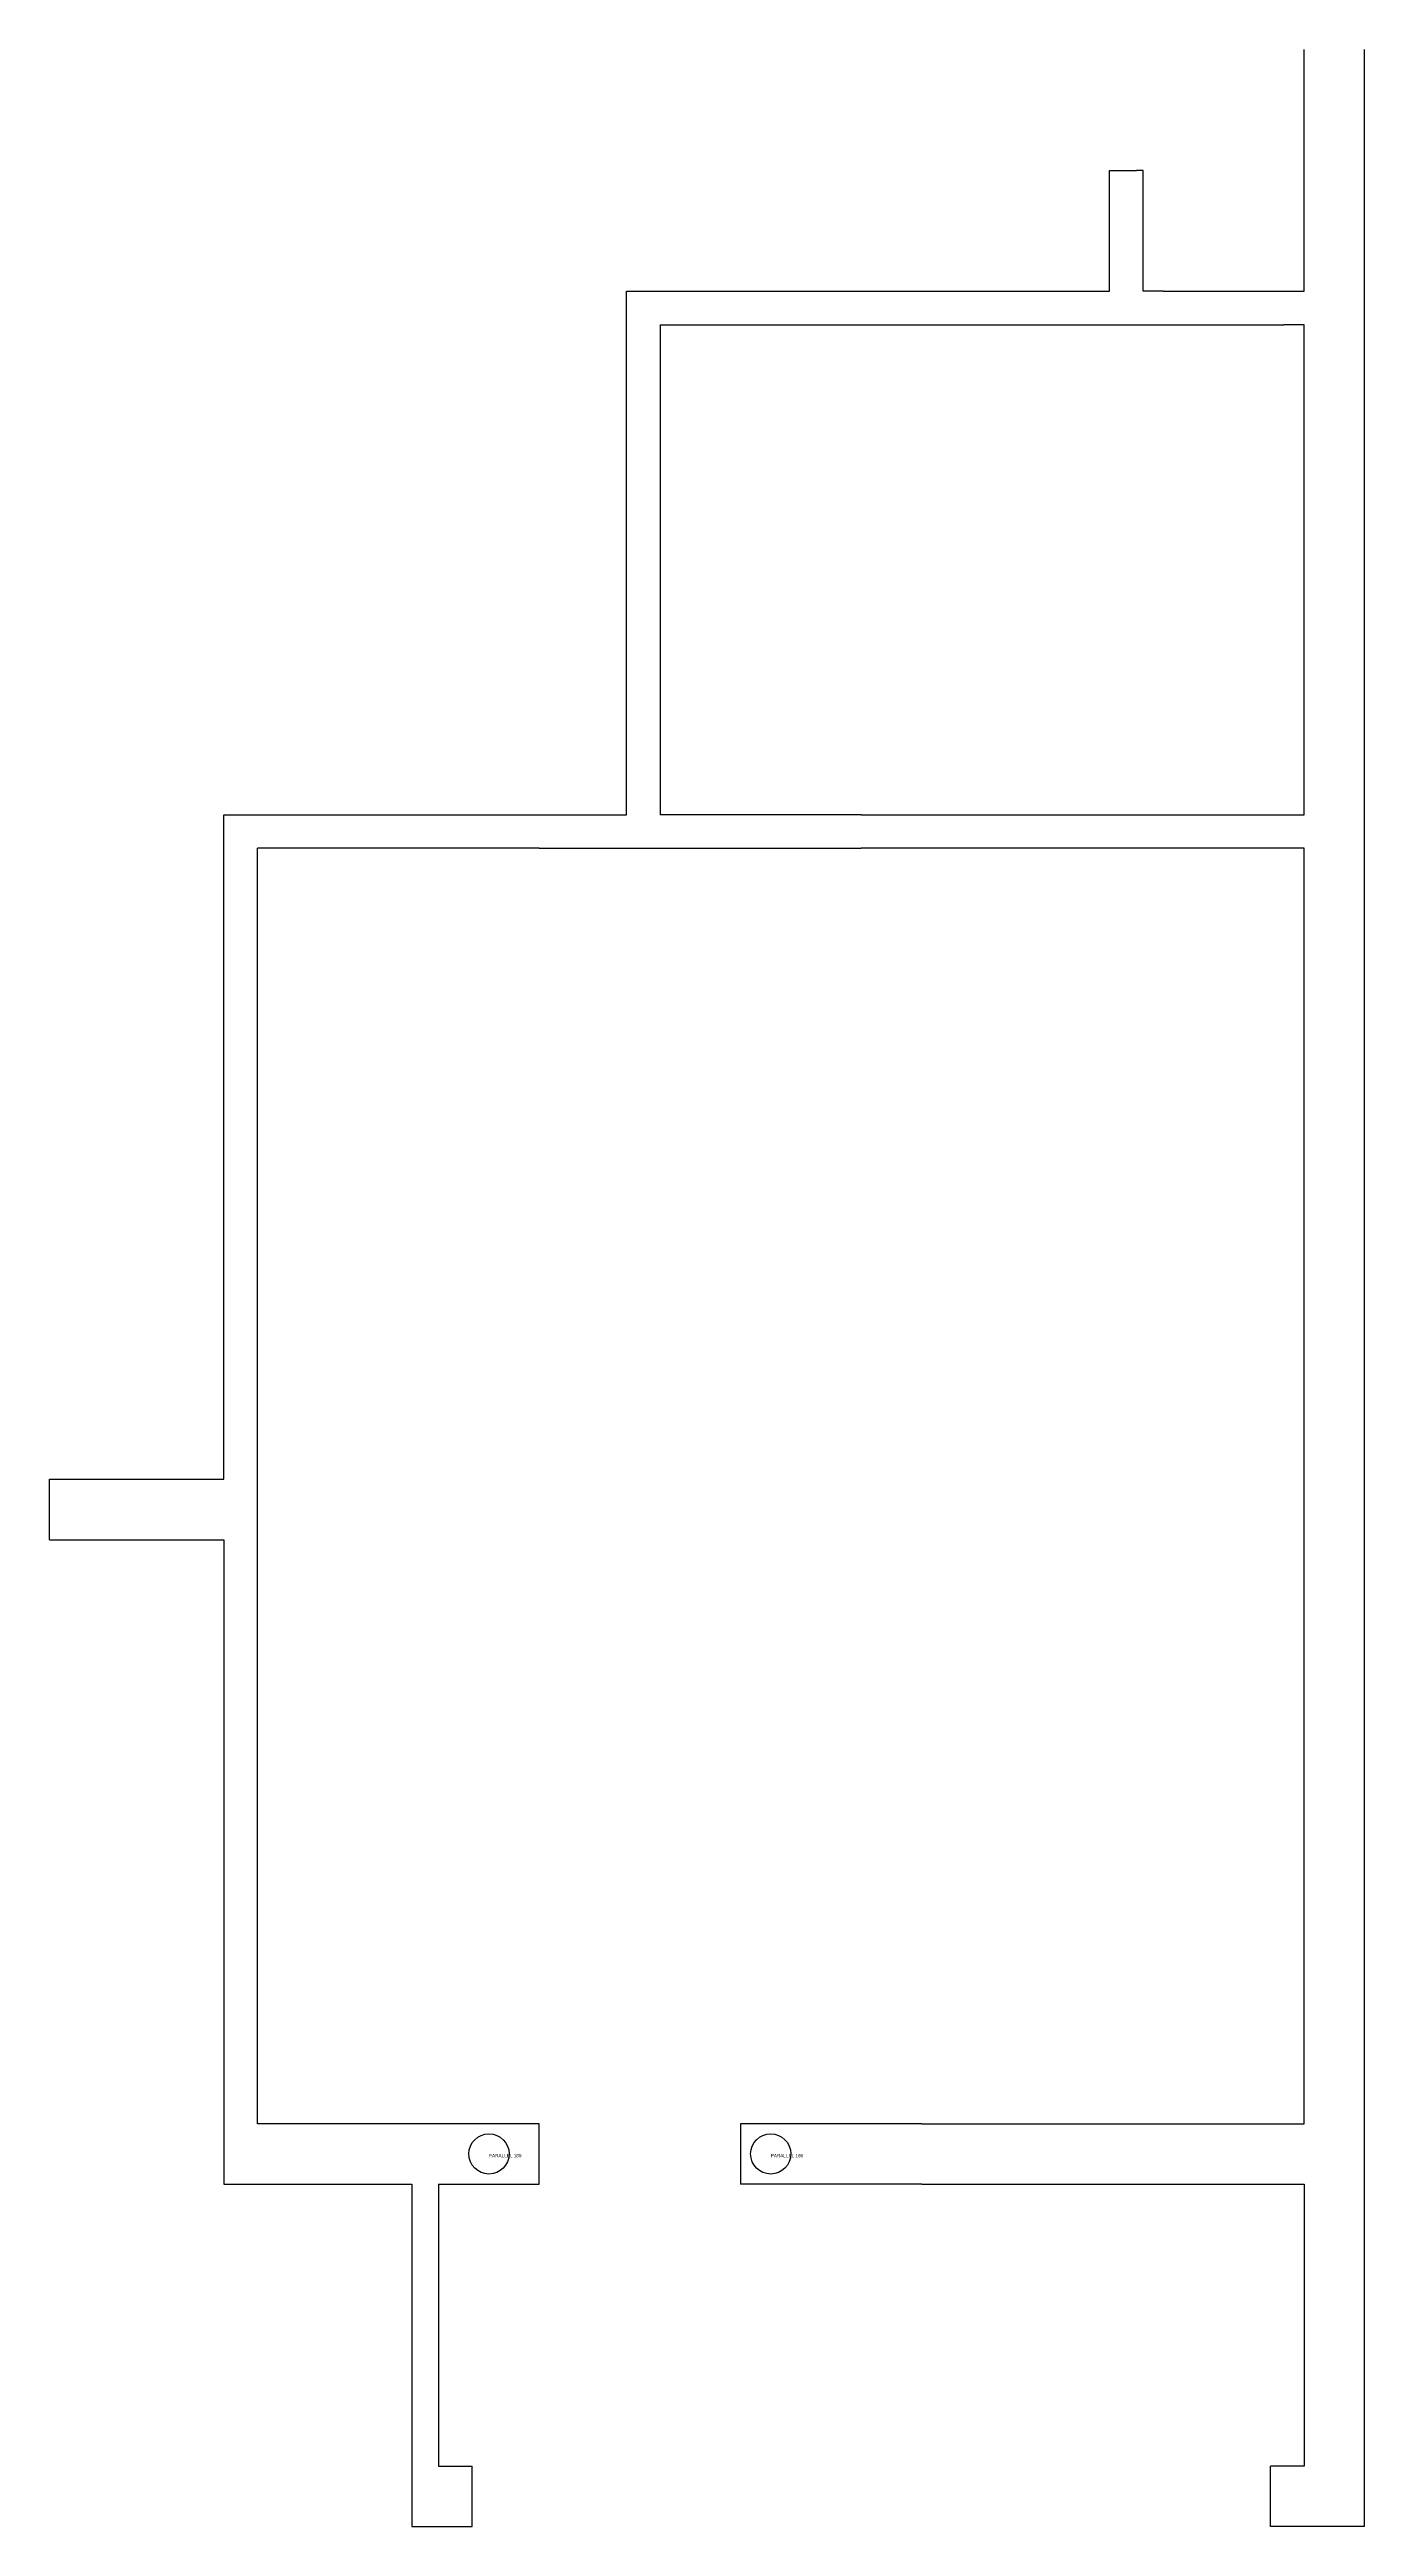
# Model space of a CAD drawing. Header units: metres. Extents: x 328 to 784, y 390 to 981.
# Drawn here: x 588 to 784, y 390 to 759 of the extents above; entities that cross this region are included whole.
import ezdxf

# ---------------------------------------------------------------- set-up
doc = ezdxf.new("R2010")
doc.units = ezdxf.units.M

msp = doc.modelspace()

# ---------------------------------------------------------------- linework, layer by layer
for p, q in [((775, 741), (775, 759)), ((784, 741), (784, 759)), ((746, 723), (746, 741)), ((746, 741), (750, 741)), ((751, 741), (750, 741)), ((751, 723), (751, 741)), ((775, 723), (775, 741)), ((784, 390), (784, 741)), ((674, 645), (674, 723)), ((674, 723), (746, 723)), ((754, 723), (751, 723)), ((754, 723), (772, 723)), ((772, 723), (775, 723)), ((679, 718), (754, 718)), ((679, 718), (679, 645)), ((754, 718), (772, 718)), ((775, 718), (772, 718)), ((775, 645), (775, 718)), ((614, 546), (614, 645)), ((614, 645), (619, 645)), ((619, 645), (661, 645)), ((661, 645), (674, 645)), ((709, 645), (679, 645)), ((709, 645), (775, 645)), ((619, 450), (619, 640)), ((661, 640), (619, 640)), ((661, 640), (679, 640)), ((679, 640), (709, 640)), ((775, 640), (709, 640)), ((775, 450), (775, 640)), ((588, 537), (588, 546)), ((588, 546), (614, 546)), ((588, 537), (614, 537)), ((614, 537), (614, 441)), ((661, 450), (619, 450)), ((661, 441), (661, 450)), ((700, 450), (691, 450)), ((691, 450), (691, 441)), ((718, 450), (700, 450)), ((718, 450), (775, 450)), ((614, 441), (642, 441)), ((642, 441), (642, 390)), ((646, 441), (661, 441)), ((646, 441), (646, 399)), ((700, 441), (691, 441)), ((718, 441), (700, 441)), ((718, 441), (775, 441)), ((775, 441), (775, 399)), ((646, 399), (651, 399)), ((651, 390), (651, 399)), ((775, 399), (770, 399)), ((770, 390), (770, 399)), ((642, 390), (651, 390)), ((784, 390), (770, 390))]:
    msp.add_line(p, q)
at = {"layer": 'debug', "color": 5}
for centre in [(653.5, 445.5), (695.5, 445.5)]:
    msp.add_circle(centre, 3, dxfattribs=at)

# ---------------------------------------------------------------- texts
at = {"layer": 'debug', "char_height": 0.5, "attachment_point": 1}
for insert in [(653.5, 445.5), (695.5, 445.5)]:
    msp.add_mtext('PARALLEL 180', dxfattribs=dict(at, insert=insert))

doc.saveas('drawing.dxf')
